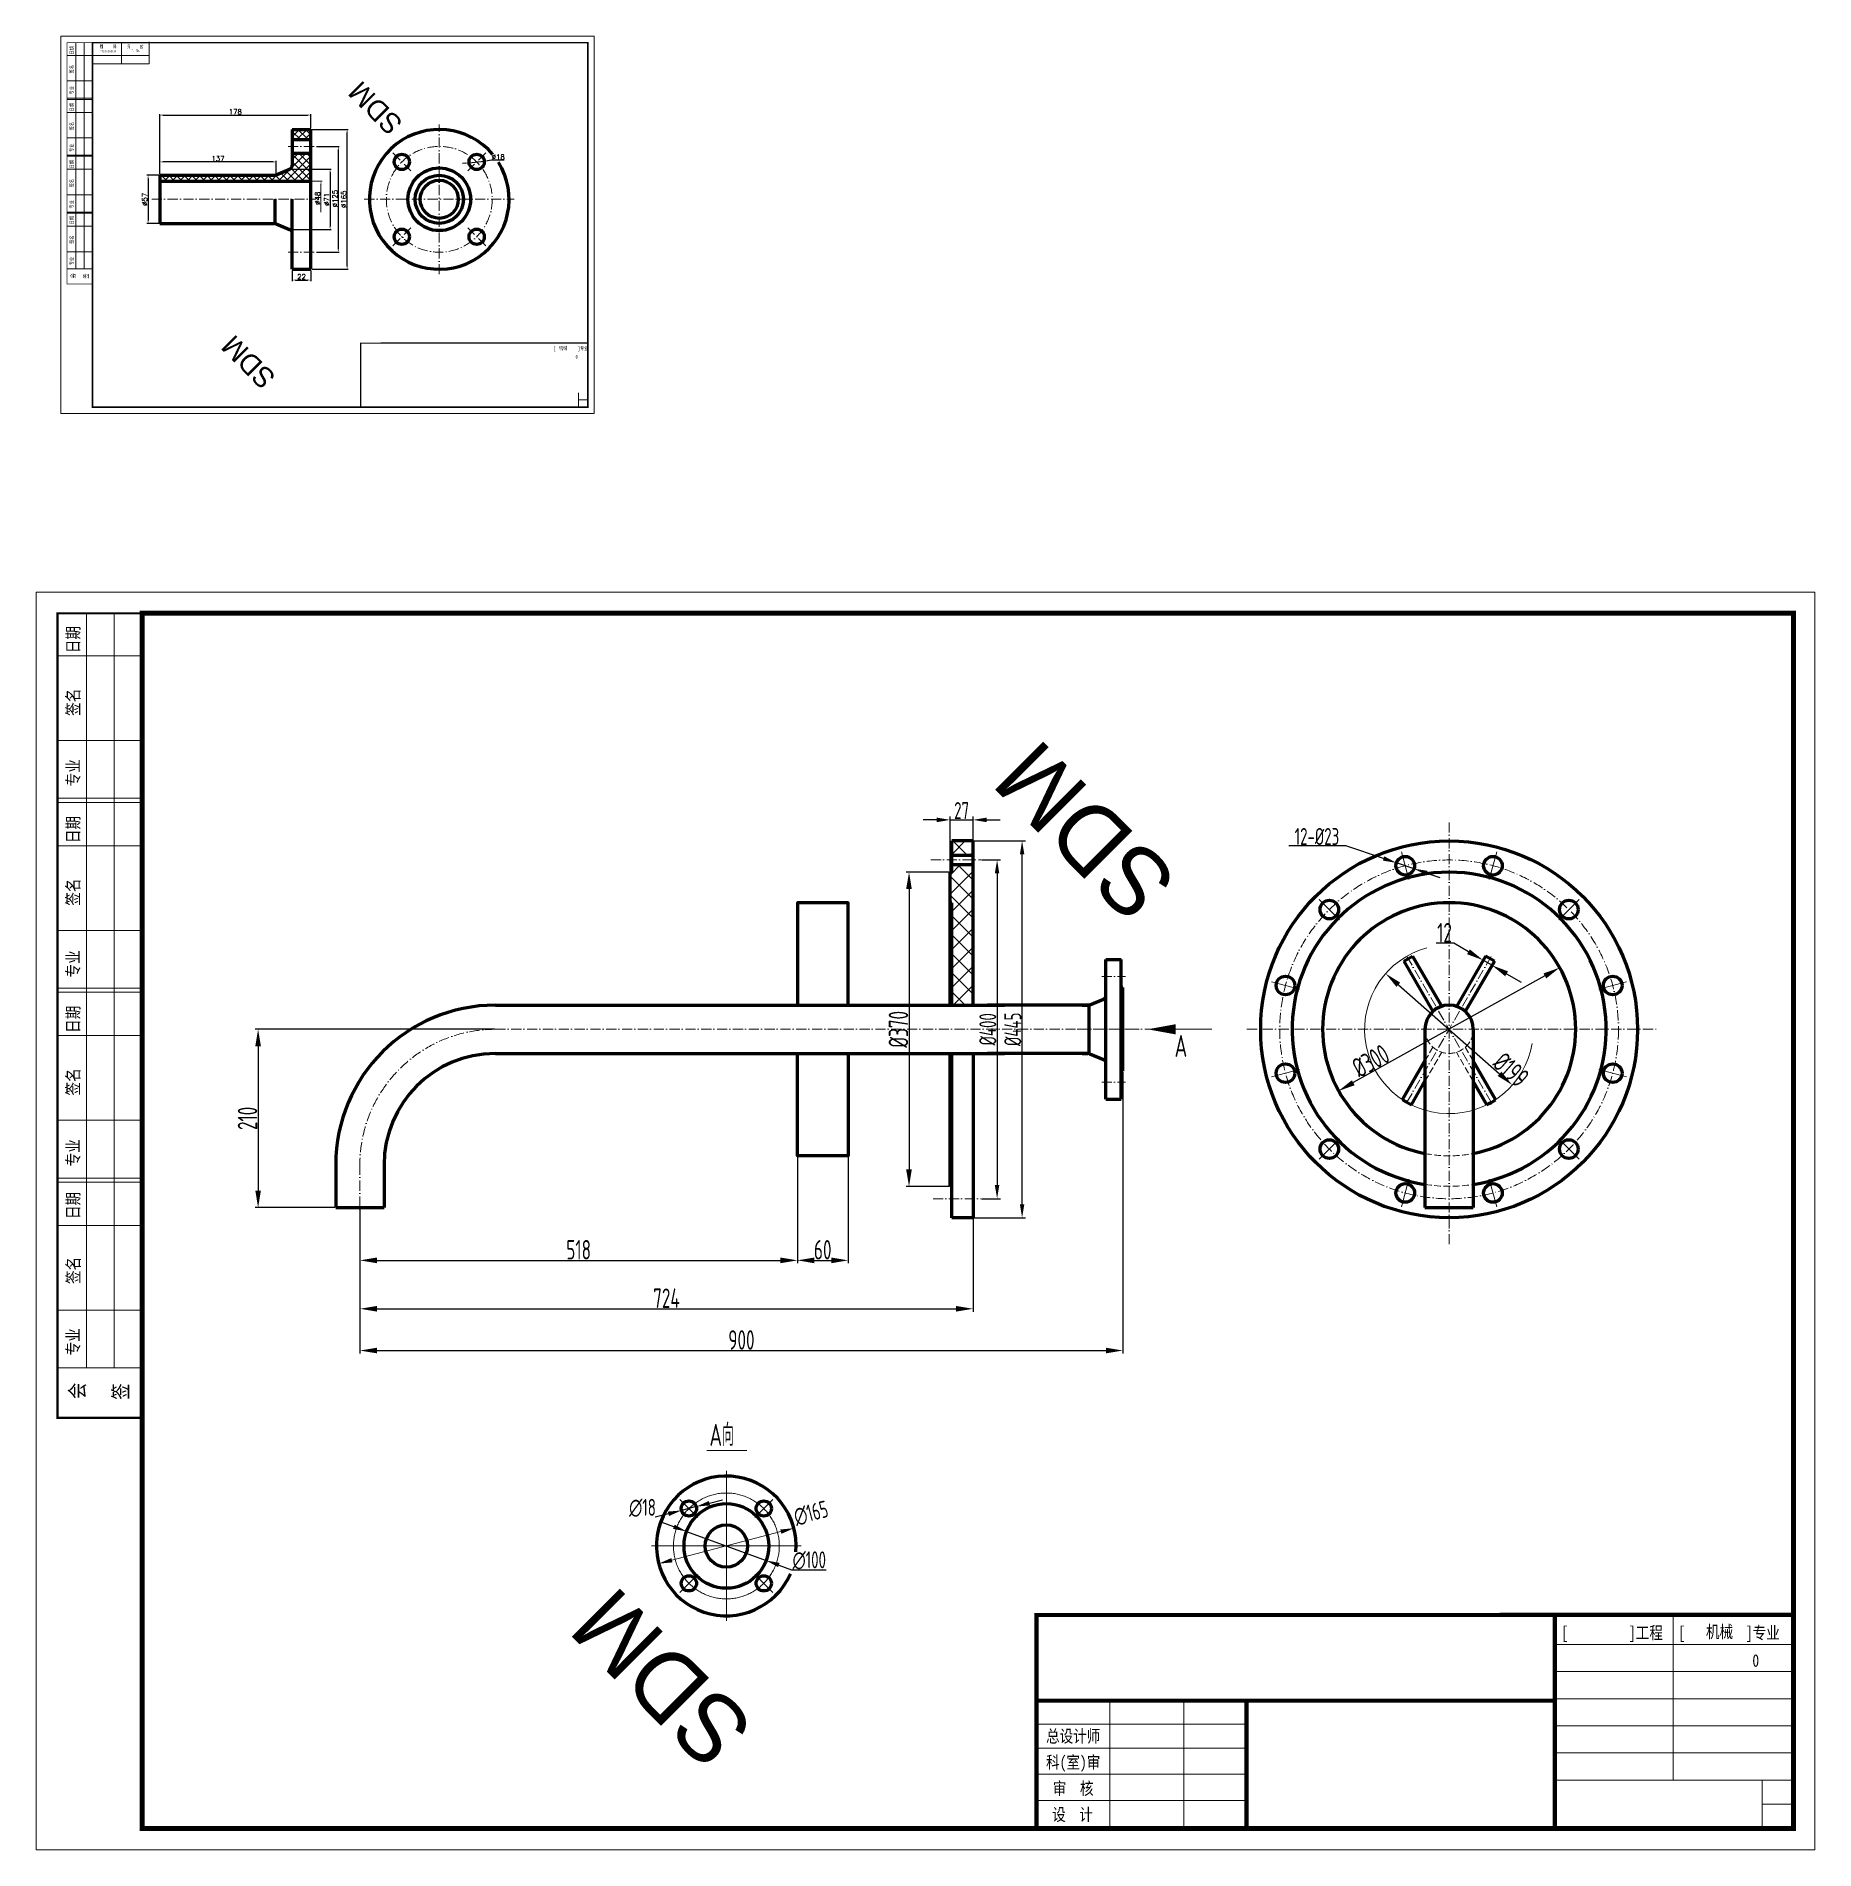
# Model space of a CAD drawing. Header units: millimetres. Extents: x -111403 to -40877, y -22 to 26358.
# Drawn here: x -52827 to -50727, y 17 to 2159 of the extents above; entities that cross this region are included whole.
import ezdxf

# ---------------------------------------------------------------- set-up
doc = ezdxf.new("R2010")
doc.units = ezdxf.units.MM
doc.header["$PDMODE"] = 34
doc.header["$PDSIZE"] = -6
for name, pattern in [('ACAD_ISO02W100', [11, 8, -3]), ('ACAD_ISO10W100', [18.7, 12, -3, 0.7, -3]), ('ACAD_ISO12W100', [22.4, 12, -3, 0.7, -3, 0.7, -3])]:
    doc.linetypes.add(name, pattern=pattern)
doc.layers.add('SDMDI', color=253, linetype='Continuous')
for name, color, linetype, lineweight in [('TK', 7, 'Continuous', 20), ('双点划线', 3, 'ACAD_ISO12W100', 18), ('标注', 7, 'Continuous', 18), ('粗实线', 2, 'Continuous', 70), ('细线', 4, 'Continuous', 13), ('虚线', 6, 'ACAD_ISO02W100', 18)]:
    doc.layers.add(name, color=color, linetype=linetype, lineweight=lineweight)
doc.styles.add('HGCAD', font='gbenor.shx', dxfattribs={"width": 0.75, "bigfont": 'gbcbig.shx'})
doc.styles.add('sdmdi', font='STCAIYUN.TTF', dxfattribs={"height": 16})
doc.styles.get("Standard").update_dxf_attribs({"font": 'txt.shx', "bigfont": 'hzfs.shx'})
doc.styles.add('宋体', font='SimSun.ttf', dxfattribs={"width": 0.7})
doc.dimstyles.new('HGCAD$0', dxfattribs={"dimtxt": 20, "dimasz": 16, "dimexe": 4, "dimexo": 1, "dimgap": 1, "dimtad": 1, "dimtoh": 1, "dimdec": 0, "dimdsep": 46, "dimtxsty": 'HGCAD', "dimcen": 0, "dimadec": 1, "dimazin": 0, "dimtfac": 1, "dimtdec": 0, "dimtmove": 0, "dimatfit": 1, "dimfxl": 0, "dimarcsym": 0})
doc.dimstyles.new('HGCAD$3', dxfattribs={"dimtxt": 20, "dimasz": 16, "dimexe": 4, "dimexo": 1, "dimgap": 1, "dimtad": 1, "dimtoh": 1, "dimdec": 0, "dimdsep": 46, "dimtxsty": 'HGCAD', "dimcen": 0, "dimadec": 1, "dimazin": 0, "dimtfac": 1, "dimtdec": 0, "dimtmove": 0, "dimatfit": 1, "dimfxl": 0, "dimarcsym": 0})
doc.dimstyles.new('ISO-25', dxfattribs={"dimtxt": 6, "dimasz": 4, "dimexe": 1.25, "dimexo": 1.625, "dimgap": 1, "dimtad": 1, "dimtoh": 1, "dimdec": 0, "dimdsep": 46, "dimtxsty": 'Standard', "dimcen": 2.5, "dimadec": 0, "dimazin": 0, "dimtfac": 1, "dimtdec": 0, "dimtmove": 0, "dimatfit": 3, "dimfxl": 0, "dimarcsym": 0})

msp = doc.modelspace()

# ---------------------------------------------------------------- texts
at = {"layer": 'SDMDI', "style": 'sdmdi'}
for height, p in [(24, (-52393.0734, 2056.99)), (24, (-52543.0734, 1756.99)), (80, (-51476.2905, 1163.5952)), (80, (-51976.2905, 163.5952))]:
    msp.add_text('SDM', height=height, rotation=135, dxfattribs=at).set_placement(p)
at = {"layer": 'TK', "color": 4, "style": '宋体', "width": 0.8}
for s, height, p in [('日期', 4.40538, (-52783.089, 2136.945)), ('签名', 4.40538, (-52783.089, 2114.7505)), ('专业', 4.40538, (-52783.089, 2089.7985)), ('日期', 4.40538, (-52783.1072, 2069.6946)), ('签名', 4.40538, (-52783.1072, 2047.5001)), ('专业', 4.40538, (-52783.1072, 2022.0534)), ('日期', 4.40538, (-52783.1072, 2002.4441)), ('签名', 4.40538, (-52783.1072, 1980.2496)), ('专业', 4.40538, (-52783.1072, 1955.1868)), ('日期', 4.40538, (-52783.1072, 1936.5061)), ('签名', 4.40538, (-52783.0113, 1913.4948)), ('专业', 4.40538, (-52783.1072, 1888.2027)), ('会', 5.2865, (-52781.1806, 1872.7635)), ('签', 5.2865, (-52765.8046, 1872.4935)), ('日期', 14.68461, (-52776.3425, 1430.112)), ('签名', 14.68461, (-52776.3425, 1356.1303)), ('专业', 14.68461, (-52776.3425, 1272.957)), ('日期', 14.68461, (-52776.4031, 1205.9438)), ('签名', 14.68461, (-52776.4031, 1131.9621)), ('专业', 14.68461, (-52776.4031, 1047.14)), ('日期', 14.68461, (-52776.4031, 981.7756)), ('签名', 14.68461, (-52776.4031, 907.7939)), ('专业', 14.68461, (-52776.4031, 824.2512)), ('日期', 14.68461, (-52776.4031, 761.9821)), ('签名', 14.68461, (-52776.0835, 685.2778)), ('专业', 14.68461, (-52776.4031, 600.9709)), ('会', 17.6215, (-52769.9812, 549.5069)), ('签', 17.6215, (-52718.7278, 548.6069))]:
    msp.add_text(s, height=height, rotation=90, dxfattribs=at).set_placement(p)
at = {"layer": 'TK', "style": '宋体', "width": 0.7}
for s, height, p in [('翻     译', 4.05, (-52752.0154, 2144.4571)), ('Translation', 3, (-52751.553, 2139.4236)), ('译     校', 4.05, (-52720.1425, 2144.0684)), ('T. Ch.', 3, (-52714.5938, 2140.1729))]:
    msp.add_text(s, height=height, dxfattribs=at).set_placement(p)
at = {"layer": 'TK', "color": 4, "style": '宋体', "width": 0.8}
for s, height, p in [('[         ]专业', 4.405384, (-52216.6935, 1787.7367)), ('机械', 4.40538, (-52209.9798, 1788.0314)), ('0', 4.4054, (-52190.4168, 1777.9075)), ('[         ]工程', 14.684612, (-51026.4162, 266.0841)), ('[         ]专业', 14.684612, (-50888.3573, 266.0841)), ('机械', 14.68461, (-50855.6333, 267.3505)), ('0', 14.6846, (-50800.7683, 233.3201)), ('总设计师', 14.68461, (-51634.8005, 144.0331)), ('科(室)审', 14.68461, (-51634.8005, 113.1606)), ('审  核', 14.68461, (-51626.8114, 82.2478)), ('设  计', 14.68461, (-51627.5688, 51.4197))]:
    msp.add_text(s, height=height, dxfattribs=at).set_placement(p)
at = {"layer": '标注', "style": 'HGCAD', "width": 0.75}
for s, p in [('A', (-51482.9979, 953.4565)), ('A向', (-52032.2581, 494.1585))]:
    msp.add_text(s, height=25.92, dxfattribs=at).set_placement(p)
at = {"layer": '标注', "ltscale": 50, "insert": (-52494.9752, 1967.3052), "char_height": 6, "attachment_point": 5, "rotation": 90}
msp.add_mtext('%%C48', dxfattribs=at)
at = {"layer": '标注', "ltscale": 50, "insert": (-51912.3565, 414.6145), "char_height": 20, "attachment_point": 5, "rotation": 14.6923057, "style": 'HGCAD'}
msp.add_mtext('∅165', dxfattribs=at)

# ---------------------------------------------------------------- blocks, each defined once
blk = doc.blocks.new('*D7')
at = {"layer": 'Defpoints', "color": 0}
for p in [(-51028.3, 1058.8), (-51289.5, 913.2)]:
    blk.add_point(p, dxfattribs=at)
at = {"layer": '标注', "color": 0, "lineweight": -2}
blk.add_line((-51045.8, 1049.1), (-51272, 923), dxfattribs=at)
at = {"layer": '标注', "color": 0}
for points in [[(-51047.4, 1052), (-51044.2, 1046.1), (-51028.3, 1058.8)], [(-51273.6, 925.9), (-51270.4, 920), (-51289.5, 913.2)]]:
    blk.add_solid(points, dxfattribs=at)
at = {"layer": '标注', "color": 0, "insert": (-51251.4, 948.7), "char_height": 35, "attachment_point": 5, "rotation": 29.1379, "style": 'HGCAD'}
blk.add_mtext('{\\H0.6571x;%%C300}', dxfattribs=at)
blk = doc.blocks.new('*D8')
at = {"layer": 'Defpoints', "color": 0}
for p in [(-51233.8, 1051.8), (-51084.3, 920.2)]:
    blk.add_point(p, dxfattribs=at)
at = {"layer": '标注', "color": 0, "lineweight": -2}
blk.add_line((-51218.8, 1038.6), (-51099.3, 933.4), dxfattribs=at)
at = {"layer": '标注', "color": 0}
for points in [[(-51216.6, 1041.1), (-51221, 1036.1), (-51233.8, 1051.8)], [(-51097.1, 935.9), (-51101.5, 930.9), (-51084.3, 920.2)]]:
    blk.add_solid(points, dxfattribs=at)
at = {"layer": '标注', "color": 0, "insert": (-51085.7, 938.1), "char_height": 35, "attachment_point": 5, "rotation": 318.652, "style": 'HGCAD'}
blk.add_mtext('{\\H0.6571x;%%C199}', dxfattribs=at)
blk = doc.blocks.new('*D9')
at = {"layer": 'Defpoints', "color": 0}
for p in [(-51118.7, 1067.6), (-51118.7, 1067.6), (-51108.3, 1061.6)]:
    blk.add_point(p, dxfattribs=at)
at = {"layer": '标注', "color": 0, "lineweight": -2}
for p, q in [((-51153.3, 1087.6), (-51174.2, 1087.6)), ((-51136, 1077.6), (-51153.3, 1087.6)), ((-51108.3, 1061.6), (-51118.7, 1067.6)), ((-51118.2, 1068.4), (-51117, 1070.6)), ((-51107.8, 1062.4), (-51106.6, 1064.6)), ((-51091, 1051.6), (-51073.7, 1041.6))]:
    blk.add_line(p, q, dxfattribs=at)
at = {"layer": '标注', "color": 0}
for points in [[(-51134.4, 1080.4), (-51137.7, 1074.7), (-51118.7, 1067.6)], [(-51089.3, 1054.4), (-51092.7, 1048.7), (-51108.3, 1061.6)]]:
    blk.add_solid(points, dxfattribs=at)
at = {"layer": '标注', "color": 0, "insert": (-51164.3, 1100.1), "char_height": 35, "attachment_point": 5, "style": 'HGCAD'}
blk.add_mtext('{\\H0.6571x;12}', dxfattribs=at)
blk = doc.blocks.new('*D10')
at = {"layer": 'Defpoints', "color": 0}
for p in [(-51928.4, 836.5), (-51868.4, 836.5), (-51868.4, 713.2)]:
    blk.add_point(p, dxfattribs=at)
at = {"layer": '标注', "color": 0, "lineweight": -2}
for p, q in [((-51928.4, 835.5), (-51928.4, 709.7)), ((-51868.4, 835.5), (-51868.4, 709.7)), ((-51908.4, 713.2), (-51888.4, 713.2))]:
    blk.add_line(p, q, dxfattribs=at)
at = {"layer": '标注', "color": 0}
for points in [[(-51908.4, 716.5), (-51908.4, 709.8), (-51928.4, 713.2)], [(-51888.4, 716.5), (-51888.4, 709.8), (-51868.4, 713.2)]]:
    blk.add_solid(points, dxfattribs=at)
at = {"layer": '标注', "color": 0, "insert": (-51898.5, 725.7), "char_height": 35, "attachment_point": 5, "style": 'HGCAD'}
blk.add_mtext('{\\H0.6571x;60}', dxfattribs=at)
blk = doc.blocks.new('*D11')
at = {"layer": 'Defpoints', "color": 0}
for p in [(-51928.4, 836.5), (-52445, 764.6), (-51928.4, 713.2)]:
    blk.add_point(p, dxfattribs=at)
at = {"layer": '标注', "color": 0, "lineweight": -2}
for p, q in [((-51928.4, 835.5), (-51928.4, 709.7)), ((-52445, 763.6), (-52445, 709.7)), ((-52425, 713.2), (-51948.4, 713.2))]:
    blk.add_line(p, q, dxfattribs=at)
at = {"layer": '标注', "color": 0}
for points in [[(-52425, 716.5), (-52425, 709.8), (-52445, 713.2)], [(-51948.4, 716.5), (-51948.4, 709.8), (-51928.4, 713.2)]]:
    blk.add_solid(points, dxfattribs=at)
at = {"layer": '标注', "color": 0, "insert": (-52186.7, 725.7), "char_height": 35, "attachment_point": 5, "style": 'HGCAD'}
blk.add_mtext('{\\H0.6571x;518}', dxfattribs=at)
blk = doc.blocks.new('*D12')
at = {"layer": 'Defpoints', "color": 0}
for p in [(-52445, 763.6), (-51721, 763.5), (-51721, 656)]:
    blk.add_point(p, dxfattribs=at)
at = {"layer": '标注', "color": 0, "lineweight": -2}
for p, q in [((-52445, 762.6), (-52445, 652.5)), ((-51721, 762.5), (-51721, 652.5)), ((-52425, 656), (-51741, 656))]:
    blk.add_line(p, q, dxfattribs=at)
at = {"layer": '标注', "color": 0}
for points in [[(-52425, 659.3), (-52425, 652.7), (-52445, 656)], [(-51741, 659.3), (-51741, 652.7), (-51721, 656)]]:
    blk.add_solid(points, dxfattribs=at)
at = {"layer": '标注', "color": 0, "insert": (-52083, 668.5), "char_height": 35, "attachment_point": 5, "style": 'HGCAD'}
blk.add_mtext('{\\H0.6571x;724}', dxfattribs=at)
blk = doc.blocks.new('*D13')
at = {"layer": 'Defpoints', "color": 0}
for p in [(-51544, 936.5), (-52445, 775.5), (-51544, 606.7)]:
    blk.add_point(p, dxfattribs=at)
at = {"layer": '标注', "color": 0, "lineweight": -2}
for p, q in [((-51544, 935.5), (-51544, 603.2)), ((-52445, 774.5), (-52445, 603.2)), ((-52425, 606.7), (-51564, 606.7))]:
    blk.add_line(p, q, dxfattribs=at)
at = {"layer": '标注', "color": 0}
for points in [[(-52425, 610), (-52425, 603.4), (-52445, 606.7)], [(-51564, 610), (-51564, 603.4), (-51544, 606.7)]]:
    blk.add_solid(points, dxfattribs=at)
at = {"layer": '标注', "color": 0, "insert": (-51994.5, 619.2), "char_height": 35, "attachment_point": 5, "style": 'HGCAD'}
blk.add_mtext('{\\H0.6571x;900}', dxfattribs=at)
blk = doc.blocks.new('*D14')
at = {"layer": 'Defpoints', "color": 0}
for p in [(-52285, 986), (-52565.2, 775.5), (-52473.5, 775.5)]:
    blk.add_point(p, dxfattribs=at)
at = {"layer": '标注', "color": 0, "lineweight": -2}
for p, q in [((-52286, 986), (-52568.7, 986)), ((-52565.2, 966), (-52565.2, 795.5)), ((-52474.5, 775.5), (-52568.7, 775.5))]:
    blk.add_line(p, q, dxfattribs=at)
at = {"layer": '标注', "color": 0}
for points in [[(-52568.5, 966), (-52561.9, 966), (-52565.2, 986)], [(-52568.5, 795.5), (-52561.9, 795.5), (-52565.2, 775.5)]]:
    blk.add_solid(points, dxfattribs=at)
at = {"layer": '标注', "color": 0, "insert": (-52577.7, 880.8), "char_height": 35, "attachment_point": 5, "rotation": 90, "style": 'HGCAD'}
blk.add_mtext('{\\H0.6571x;210}', dxfattribs=at)
blk = doc.blocks.new('*D88')
at = {"layer": 'Defpoints', "color": 0}
for p in [(-51748, 1171.5), (-51796.6, 800.5), (-51748, 800.5)]:
    blk.add_point(p, dxfattribs=at)
at = {"layer": '标注', "color": 0, "lineweight": -2}
for p, q in [((-51749, 1171.5), (-51800.1, 1171.5)), ((-51796.6, 1151.5), (-51796.6, 820.5)), ((-51749, 800.5), (-51800.1, 800.5))]:
    blk.add_line(p, q, dxfattribs=at)
at = {"layer": '标注', "color": 0}
for points in [[(-51800, 1151.5), (-51793.3, 1151.5), (-51796.6, 1171.5)], [(-51800, 820.5), (-51793.3, 820.5), (-51796.6, 800.5)]]:
    blk.add_solid(points, dxfattribs=at)
at = {"layer": '标注', "color": 0, "insert": (-51809.1, 986), "char_height": 35, "attachment_point": 5, "rotation": 90, "style": 'HGCAD'}
blk.add_mtext('{\\H0.6571x;%%C370}', dxfattribs=at)
blk = doc.blocks.new('*D107')
at = {"layer": 'Defpoints', "color": 0, "ltscale": 50}
for p in [(-51721, 1208.5), (-51663.1, 1208.5), (-51721, 763.5)]:
    blk.add_point(p, dxfattribs=at)
at = {"layer": '标注', "color": 0, "lineweight": -2, "ltscale": 50}
for p, q in [((-51720, 1208.5), (-51659.1, 1208.5)), ((-51663.1, 779.5), (-51663.1, 1192.5)), ((-51720, 763.5), (-51659.1, 763.5))]:
    blk.add_line(p, q, dxfattribs=at)
at = {"layer": '标注', "color": 0, "ltscale": 50}
for points in [[(-51665.7, 1192.5), (-51660.4, 1192.5), (-51663.1, 1208.5)], [(-51665.7, 779.5), (-51660.4, 779.5), (-51663.1, 763.5)]]:
    blk.add_solid(points, dxfattribs=at)
at = {"layer": '标注', "color": 0, "ltscale": 50, "insert": (-51674.1, 986), "char_height": 20, "attachment_point": 5, "rotation": 90, "style": 'HGCAD'}
blk.add_mtext('%%C445', dxfattribs=at)
blk = doc.blocks.new('*D108')
at = {"layer": 'Defpoints', "color": 0, "ltscale": 50}
for p in [(-51712, 1186), (-51712, 786), (-51692.6, 786)]:
    blk.add_point(p, dxfattribs=at)
at = {"layer": '标注', "color": 0, "lineweight": -2, "ltscale": 50}
for p, q in [((-51711, 1186), (-51688.6, 1186)), ((-51692.6, 1170), (-51692.6, 802)), ((-51711, 786), (-51688.6, 786))]:
    blk.add_line(p, q, dxfattribs=at)
at = {"layer": '标注', "color": 0, "ltscale": 50}
for points in [[(-51695.3, 1170), (-51690, 1170), (-51692.6, 1186)], [(-51695.3, 802), (-51690, 802), (-51692.6, 786)]]:
    blk.add_solid(points, dxfattribs=at)
at = {"layer": '标注', "color": 0, "ltscale": 50, "insert": (-51703.6, 986), "char_height": 20, "attachment_point": 5, "rotation": 90, "style": 'HGCAD'}
blk.add_mtext('%%C400', dxfattribs=at)
blk = doc.blocks.new('*D109')
at = {"layer": 'Defpoints', "color": 0, "ltscale": 50}
for p in [(-51721, 1233.3), (-51748, 1171.5), (-51721, 1171.5)]:
    blk.add_point(p, dxfattribs=at)
at = {"layer": '标注', "color": 0, "lineweight": -2, "ltscale": 50}
for p, q in [((-51764, 1233.3), (-51780, 1233.3)), ((-51748, 1172.5), (-51748, 1237.3)), ((-51748, 1233.3), (-51721, 1233.3)), ((-51721, 1172.5), (-51721, 1237.3)), ((-51705, 1233.3), (-51689, 1233.3))]:
    blk.add_line(p, q, dxfattribs=at)
at = {"layer": '标注', "color": 0, "ltscale": 50}
for points in [[(-51764, 1236), (-51764, 1230.6), (-51748, 1233.3)], [(-51705, 1236), (-51705, 1230.6), (-51721, 1233.3)]]:
    blk.add_solid(points, dxfattribs=at)
at = {"layer": '标注', "color": 0, "ltscale": 50, "insert": (-51734.5, 1244.3), "char_height": 20, "attachment_point": 5, "style": 'HGCAD'}
blk.add_mtext('27', dxfattribs=at)
blk = doc.blocks.new('*D110')
at = {"layer": 'Defpoints', "color": 0, "ltscale": 50}
for p in [(-51221.1, 1182.6), (-51200.2, 1175.6)]:
    blk.add_point(p, dxfattribs=at)
at = {"layer": '标注', "color": 0, "lineweight": -2, "ltscale": 50}
for p, q in [((-51280.8, 1202.7), (-51348.1, 1202.7)), ((-51236.2, 1187.7), (-51280.8, 1202.7)), ((-51200.2, 1175.6), (-51221.1, 1182.6)), ((-51185.1, 1170.5), (-51169.9, 1165.4))]:
    blk.add_line(p, q, dxfattribs=at)
at = {"layer": '标注', "color": 0, "ltscale": 50}
for points in [[(-51235.4, 1190.3), (-51237.1, 1185.2), (-51221.1, 1182.6)], [(-51184.2, 1173.1), (-51185.9, 1168), (-51200.2, 1175.6)]]:
    blk.add_solid(points, dxfattribs=at)
at = {"layer": '标注', "color": 0, "ltscale": 50, "insert": (-51314.9, 1213.7), "char_height": 20, "attachment_point": 5, "style": 'HGCAD'}
blk.add_mtext('12-%%C23', dxfattribs=at)
blk = doc.blocks.new('*D111')
at = {"layer": 'Defpoints', "color": 0, "ltscale": 50}
for p in [(-52065.2, 417.9), (-52047.8, 422.4)]:
    blk.add_point(p, dxfattribs=at)
at = {"layer": '标注', "color": 0, "lineweight": -2, "ltscale": 50}
for p, q in [((-52032.3, 426.4), (-52016.8, 430.5)), ((-52080.7, 413.9), (-52096.2, 409.9)), ((-52047.8, 422.4), (-52065.2, 417.9))]:
    blk.add_line(p, q, dxfattribs=at)
at = {"layer": '标注', "color": 0, "ltscale": 50}
for points in [[(-52033, 429), (-52031.6, 423.9), (-52047.8, 422.4)], [(-52081.4, 416.5), (-52080, 411.3), (-52065.2, 417.9)]]:
    blk.add_solid(points, dxfattribs=at)
at = {"layer": '标注', "color": 0, "ltscale": 50, "insert": (-52111.3, 420.9), "char_height": 20, "attachment_point": 5, "style": 'HGCAD'}
blk.add_mtext('∅18', dxfattribs=at)
blk = doc.blocks.new('*D112')
at = {"layer": 'Defpoints', "color": 0, "ltscale": 50}
for p in [(-52059.3, 393.1), (-51965.3, 358.8)]:
    blk.add_point(p, dxfattribs=at)
at = {"layer": '标注', "color": 0, "lineweight": -2, "ltscale": 50}
for p, q in [((-52074.3, 398.6), (-52089.3, 404.1)), ((-52059.3, 393.1), (-51965.3, 358.8)), ((-51950.3, 353.4), (-51935.3, 347.9)), ((-51935.3, 347.9), (-51894.5, 347.9))]:
    blk.add_line(p, q, dxfattribs=at)
at = {"layer": '标注', "color": 0, "ltscale": 50}
for points in [[(-52073.4, 401.1), (-52075.2, 396.1), (-52059.3, 393.1)], [(-51949.4, 355.9), (-51951.2, 350.9), (-51965.3, 358.8)]]:
    blk.add_solid(points, dxfattribs=at)
at = {"layer": '标注', "color": 0, "ltscale": 50, "insert": (-51914.4, 358.9), "char_height": 20, "attachment_point": 5, "style": 'HGCAD'}
blk.add_mtext('∅100', dxfattribs=at)
blk = doc.blocks.new('*D133')
at = {"layer": 'Defpoints', "color": 0, "ltscale": 50}
for p in [(-52502.9, 2065.5), (-52502.9, 2048.5), (-52681.3, 1994.5)]:
    blk.add_point(p, dxfattribs=at)
at = {"layer": '标注', "color": 0, "lineweight": -2, "ltscale": 50}
for p, q in [((-52681.3, 1996.2), (-52681.3, 2066.8)), ((-52677.3, 2065.5), (-52506.9, 2065.5)), ((-52502.9, 2050.2), (-52502.9, 2066.8))]:
    blk.add_line(p, q, dxfattribs=at)
at = {"layer": '标注', "color": 0, "ltscale": 50}
for points in [[(-52677.3, 2066.2), (-52677.3, 2064.9), (-52681.3, 2065.5)], [(-52506.9, 2066.2), (-52506.9, 2064.9), (-52502.9, 2065.5)]]:
    blk.add_solid(points, dxfattribs=at)
at = {"layer": '标注', "color": 0, "ltscale": 50, "insert": (-52592.1, 2069.5), "char_height": 6, "attachment_point": 5}
blk.add_mtext('178', dxfattribs=at)
blk = doc.blocks.new('*D134')
at = {"layer": 'Defpoints', "color": 0, "ltscale": 50}
for p in [(-52504.5, 2048.5), (-52460.1, 2048.5), (-52502.9, 1883.5)]:
    blk.add_point(p, dxfattribs=at)
at = {"layer": '标注', "color": 0, "lineweight": -2, "ltscale": 50}
for p, q in [((-52502.9, 2048.5), (-52458.8, 2048.5)), ((-52460.1, 1887.5), (-52460.1, 2044.5)), ((-52501.3, 1883.5), (-52458.8, 1883.5))]:
    blk.add_line(p, q, dxfattribs=at)
at = {"layer": '标注', "color": 0, "ltscale": 50}
for points in [[(-52460.8, 2044.5), (-52459.4, 2044.5), (-52460.1, 2048.5)], [(-52460.8, 1887.5), (-52459.4, 1887.5), (-52460.1, 1883.5)]]:
    blk.add_solid(points, dxfattribs=at)
at = {"layer": '标注', "color": 0, "ltscale": 50, "insert": (-52464.1, 1966), "char_height": 6, "attachment_point": 5, "rotation": 90}
blk.add_mtext('%%C165', dxfattribs=at)
blk = doc.blocks.new('*D135')
at = {"layer": 'Defpoints', "color": 0, "ltscale": 50}
for p in [(-52497.8, 2028.5), (-52497.8, 1903.5), (-52470.5, 1903.5)]:
    blk.add_point(p, dxfattribs=at)
at = {"layer": '标注', "color": 0, "lineweight": -2, "ltscale": 50}
for p, q in [((-52496.2, 2028.5), (-52469.3, 2028.5)), ((-52470.5, 2024.5), (-52470.5, 1907.5)), ((-52496.2, 1903.5), (-52469.3, 1903.5))]:
    blk.add_line(p, q, dxfattribs=at)
at = {"layer": '标注', "color": 0, "ltscale": 50}
for points in [[(-52471.2, 2024.5), (-52469.9, 2024.5), (-52470.5, 2028.5)], [(-52471.2, 1907.5), (-52469.9, 1907.5), (-52470.5, 1903.5)]]:
    blk.add_solid(points, dxfattribs=at)
at = {"layer": '标注', "color": 0, "ltscale": 50, "insert": (-52474.5, 1966.9), "char_height": 6, "attachment_point": 5, "rotation": 90}
blk.add_mtext('%%C125', dxfattribs=at)
blk = doc.blocks.new('*D136')
at = {"layer": 'Defpoints', "color": 0, "ltscale": 50}
for p in [(-52676.7, 1994.5), (-52695.1, 1937.5), (-52676.7, 1937.5)]:
    blk.add_point(p, dxfattribs=at)
at = {"layer": '标注', "color": 0, "lineweight": -2, "ltscale": 50}
for p, q in [((-52678.3, 1994.5), (-52696.4, 1994.5)), ((-52695.1, 1990.5), (-52695.1, 1941.5)), ((-52678.3, 1937.5), (-52696.4, 1937.5))]:
    blk.add_line(p, q, dxfattribs=at)
at = {"layer": '标注', "color": 0, "ltscale": 50}
for points in [[(-52695.8, 1990.5), (-52694.5, 1990.5), (-52695.1, 1994.5)], [(-52695.8, 1941.5), (-52694.5, 1941.5), (-52695.1, 1937.5)]]:
    blk.add_solid(points, dxfattribs=at)
at = {"layer": '标注', "color": 0, "ltscale": 50, "insert": (-52699.1, 1966), "char_height": 6, "attachment_point": 5, "rotation": 90}
blk.add_mtext('%%C57', dxfattribs=at)
blk = doc.blocks.new('*D137')
at = {"layer": 'Defpoints', "color": 0, "ltscale": 50}
for p in [(-52681.3, 2010.2), (-52681.3, 1994.9), (-52544, 1994.9)]:
    blk.add_point(p, dxfattribs=at)
at = {"layer": '标注', "color": 0, "lineweight": -2, "ltscale": 50}
for p, q in [((-52681.3, 1996.6), (-52681.3, 2011.5)), ((-52548, 2010.2), (-52677.3, 2010.2)), ((-52544, 1996.6), (-52544, 2011.5))]:
    blk.add_line(p, q, dxfattribs=at)
at = {"layer": '标注', "color": 0, "ltscale": 50}
for points in [[(-52677.3, 2010.9), (-52677.3, 2009.6), (-52681.3, 2010.2)], [(-52548, 2010.9), (-52548, 2009.6), (-52544, 2010.2)]]:
    blk.add_solid(points, dxfattribs=at)
at = {"layer": '标注', "color": 0, "ltscale": 50, "insert": (-52612.6, 2014.2), "char_height": 6, "attachment_point": 5}
blk.add_mtext('137', dxfattribs=at)
blk = doc.blocks.new('*D138')
at = {"layer": 'Defpoints', "color": 0, "ltscale": 50}
for p in [(-52526.9, 2001.7), (-52526.9, 1930.3), (-52480.2, 1930.3)]:
    blk.add_point(p, dxfattribs=at)
at = {"layer": '标注', "color": 0, "lineweight": -2, "ltscale": 50}
for p, q in [((-52525.3, 2001.7), (-52479, 2001.7)), ((-52480.2, 1997.7), (-52480.2, 1934.3)), ((-52525.3, 1930.3), (-52479, 1930.3))]:
    blk.add_line(p, q, dxfattribs=at)
at = {"layer": '标注', "color": 0, "ltscale": 50}
for points in [[(-52480.9, 1997.7), (-52479.6, 1997.7), (-52480.2, 2001.7)], [(-52480.9, 1934.3), (-52479.6, 1934.3), (-52480.2, 1930.3)]]:
    blk.add_solid(points, dxfattribs=at)
at = {"layer": '标注', "color": 0, "ltscale": 50, "insert": (-52484.2, 1966), "char_height": 6, "attachment_point": 5, "rotation": 90}
blk.add_mtext('%%C71', dxfattribs=at)
blk = doc.blocks.new('*D139')
at = {"layer": 'Defpoints', "color": 0, "ltscale": 50}
for p in [(-52524.9, 1883.5), (-52502.9, 1883.5), (-52502.9, 1870.7)]:
    blk.add_point(p, dxfattribs=at)
at = {"layer": '标注', "color": 0, "lineweight": -2, "ltscale": 50}
for p, q in [((-52524.9, 1881.9), (-52524.9, 1869.5)), ((-52520.9, 1870.7), (-52506.9, 1870.7)), ((-52502.9, 1881.9), (-52502.9, 1869.5))]:
    blk.add_line(p, q, dxfattribs=at)
at = {"layer": '标注', "color": 0, "ltscale": 50}
for points in [[(-52520.9, 1871.4), (-52520.9, 1870.1), (-52524.9, 1870.7)], [(-52506.9, 1871.4), (-52506.9, 1870.1), (-52502.9, 1870.7)]]:
    blk.add_solid(points, dxfattribs=at)
at = {"layer": '标注', "color": 0, "ltscale": 50, "insert": (-52513.9, 1874.7), "char_height": 6, "attachment_point": 5}
blk.add_mtext('22', dxfattribs=at)
blk = doc.blocks.new('*D140')
at = {"layer": 'Defpoints', "color": 0, "ltscale": 50}
for p in [(-52316.1, 2009.3), (-52298.2, 2011.2)]:
    blk.add_point(p, dxfattribs=at)
at = {"layer": '标注', "color": 0, "lineweight": -2, "ltscale": 50}
for p, q in [((-52320, 2008.9), (-52324, 2008.5)), ((-52316.1, 2009.3), (-52298.2, 2011.2)), ((-52289.7, 2012.1), (-52294.2, 2011.6)), ((-52274.7, 2012.1), (-52289.7, 2012.1))]:
    blk.add_line(p, q, dxfattribs=at)
at = {"layer": '标注', "color": 0, "ltscale": 50}
for points in [[(-52320.1, 2009.5), (-52320, 2008.2), (-52316.1, 2009.3)], [(-52294.2, 2012.2), (-52294.1, 2010.9), (-52298.2, 2011.2)]]:
    blk.add_solid(points, dxfattribs=at)
at = {"layer": '标注', "color": 0, "ltscale": 50, "insert": (-52281.7, 2016.1), "char_height": 6, "attachment_point": 5}
blk.add_mtext('∅18', dxfattribs=at)

# ---------------------------------------------------------------- dimensions: what is measured, and where the dimension line sits
at = {"layer": '标注', "ltscale": 50}
for base, p1, p2, dimstyle, picture, middle in [((-52502.9022, 2065.5358), (-52681.2503, 1994.5414), (-52502.9022, 2048.5414), 'ISO-25', '*D133', (-52592.0762, 2069.5358)), ((-52681.2503, 2010.2261), (-52543.9649, 1994.9397), (-52681.2503, 1994.9397), 'ISO-25', '*D137', (-52612.6076, 2014.2261)), ((-52502.9022, 1870.7334), (-52524.9022, 1883.5414), (-52502.9022, 1883.5414), 'ISO-25', '*D139', (-52513.9022, 1874.7334)), ((-51721.0418, 1233.2993), (-51748.0418, 1171.4582), (-51721.0418, 1171.4582), 'HGCAD$0', '*D109', (-51734.5418, 1244.2993))]:
    dim = msp.add_linear_dim(base=base, p1=p1, p2=p2, dimstyle=dimstyle, dxfattribs=at)
    dim.commit()
    dim.dimension.update_dxf_attribs({"geometry": picture, "text_midpoint": middle})
for base, p1, p2, picture, middle in [((-52460.0842, 2048.5414), (-52502.9022, 1883.5414), (-52504.5114, 2048.5414), '*D134', (-52460.0842, 1966.0414)), ((-52470.5192, 1903.5414), (-52497.7758, 2028.5414), (-52497.7758, 1903.5414), '*D135', (-52470.5192, 1966.8607)), ((-52480.2218, 1930.3352), (-52526.9465, 2001.7475), (-52526.9465, 1930.3352), '*D138', (-52480.2218, 1966.0414))]:
    dim = msp.add_linear_dim(base=base, p1=p1, p2=p2, angle=90, text='%%C<>', dimstyle='ISO-25', dxfattribs=at)
    dim.commit()
    dim.dimension.update_dxf_attribs({"geometry": picture, "text_midpoint": middle, "dimtype": 160})
for p1, p2, dimstyle, picture, middle in [((-52316.0564, 2009.3003), (-52298.1538, 2011.1708), 'ISO-25', '*D140', (-52289.7261, 2012.0513)), ((-52047.7919, 422.4245), (-52065.2147, 417.9029), 'HGCAD$3', '*D111', (-52111.3233, 409.8644)), ((-52059.2847, 393.0953), (-51965.3335, 358.8437), 'HGCAD$3', '*D112', (-51914.3653, 347.8832))]:
    dim = msp.add_diameter_dim_2p(p1=p1, p2=p2, dimstyle=dimstyle, dxfattribs=at)
    dim.commit()
    dim.dimension.update_dxf_attribs({"geometry": picture, "text_midpoint": middle, "dimtype": 163})
for base, p1, p2, dimstyle, picture, middle in [((-52695.1451, 1937.5414), (-52676.6895, 1994.5414), (-52676.6895, 1937.5414), 'ISO-25', '*D136', (-52699.1451, 1966.0414)), ((-51663.0679, 1208.4582), (-51721.0418, 763.4582), (-51721.0418, 1208.4582), 'HGCAD$0', '*D107', (-51674.0679, 985.9582)), ((-51692.6371, 785.9582), (-51712.0088, 1185.9582), (-51712.0088, 785.9582), 'HGCAD$0', '*D108', (-51703.6371, 985.9582))]:
    dim = msp.add_linear_dim(base=base, p1=p1, p2=p2, angle=90, text='%%C<>', dimstyle=dimstyle, dxfattribs=at)
    dim.commit()
    dim.dimension.update_dxf_attribs({"geometry": picture, "text_midpoint": middle})
dim = msp.add_diameter_dim_2p(p1=(-51200.2187, 1175.6394), p2=(-51221.0727, 1182.6473), text='12-%%C23', dimstyle='HGCAD$3', dxfattribs=at)
dim.commit()
dim.dimension.update_dxf_attribs({"geometry": '*D110', "text_midpoint": (-51314.9301, 1202.7041), "dimtype": 163})
at = {"layer": '标注'}
for base, p1, p2, text, picture, middle in [((-51796.6366, 800.4582), (-51748.0418, 1171.4582), (-51748.0418, 800.4582), '{\\H0.6571x;%%C370}', '*D88', (-51809.1359, 985.9582)), ((-52565.2055, 775.5123), (-52285.0418, 986.0088), (-52473.5418, 775.5123), '{\\H0.6571x;<>}', '*D14', (-52577.7047, 880.7605))]:
    dim = msp.add_linear_dim(base=base, p1=p1, p2=p2, angle=90, text=text, dimstyle='HGCAD$0', override={"dimtxt": 35, "dimasz": 20, "dimexe": 3.5}, dxfattribs=at)
    dim.commit()
    dim.dimension.update_dxf_attribs({"geometry": picture, "text_midpoint": middle})
dim = msp.add_aligned_dim(p1=(-51108.3081, 1061.5546), p2=(-51118.7004, 1067.5546), distance=0, text='{\\H0.6571x;<>}', dimstyle='HGCAD$0', override={"dimtxt": 35, "dimasz": 20, "dimexe": 3.5}, dxfattribs=at)
dim.commit()
dim.dimension.update_dxf_attribs({"geometry": '*D9', "text_midpoint": (-51164.2927, 1100.0538)})
for p1, p2, text, picture, middle in [((-51028.3355, 1058.7995), (-51289.4868, 913.2181), '{\\H0.6571x;%%C300}', '*D7', (-51245.3461, 937.8248)), ((-51233.8137, 1051.8162), (-51084.2526, 920.2014), '{\\H0.6571x;%%C199}', '*D8', (-51093.9597, 928.7437))]:
    dim = msp.add_diameter_dim_2p(p1=p1, p2=p2, text=text, dimstyle='HGCAD$3', override={"dimtxt": 35, "dimasz": 20, "dimexe": 3.5}, dxfattribs=at)
    dim.commit()
    dim.dimension.update_dxf_attribs({"geometry": picture, "text_midpoint": middle, "dimtype": 163})
for base, p1, p2, text, picture, middle in [((-51544.0418, 606.7141), (-52445.0418, 775.5123), (-51544.0418, 936.5088), '{\\H0.6571x;900}', '*D13', (-51994.5418, 619.2133)), ((-51928.4046, 713.174), (-52445.0418, 764.6298), (-51928.4046, 836.5088), '{\\H0.6571x;518}', '*D11', (-52186.7232, 725.6733)), ((-51721.0418, 656.0047), (-52445.0418, 763.6298), (-51721.0418, 763.4582), '{\\H0.6571x;724}', '*D12', (-52083.0418, 668.5039))]:
    dim = msp.add_linear_dim(base=base, p1=p1, p2=p2, text=text, dimstyle='HGCAD$0', override={"dimtxt": 35, "dimasz": 20, "dimexe": 3.5}, dxfattribs=at)
    dim.commit()
    dim.dimension.update_dxf_attribs({"geometry": picture, "text_midpoint": middle})
dim = msp.add_linear_dim(base=(-51868.3779, 713.1546), p1=(-51928.4046, 836.5088), p2=(-51868.3779, 836.5088), text='{\\H0.6571x;<>}', dimstyle='HGCAD$0', override={"dimtxt": 35, "dimasz": 20, "dimexe": 3.5}, dxfattribs=at)
dim.commit()
dim.dimension.update_dxf_attribs({"geometry": '*D10', "text_midpoint": (-51898.5081, 713.1546), "dimtype": 160})

# ---------------------------------------------------------------- hatches: boundary and pattern name
at = {"layer": '细线', "ltscale": 50}
h = msp.add_hatch(dxfattribs=at)
h.set_pattern_fill('ANSI37', color=256, scale=2, style=0)
h.set_pattern_definition([(45, (-112.9793, -31.353), (-4.49012806, 4.49012806), []), (135, (-112.9793, -31.353), (-4.49012806, -4.49012806), [])])
h.paths.add_polyline_path([(-52502.9022, 2036.5414), (-52502.9022, 2048.5414), (-52524.9022, 2048.5414), (-52524.9022, 2036.5414)])
h.paths.add_polyline_path([(-52502.9022, 2020.5414), (-52524.9022, 2020.5414), (-52524.9022, 2006.3492, -0.300844538), (-52527.9465, 2001.7475), (-52543.9649, 1994.9397, -0.100807064), (-52545.9206, 1994.5414), (-52681.2503, 1994.5414), (-52681.2503, 1987.5414), (-52502.9022, 1987.5414)])
h = msp.add_hatch(dxfattribs=at)
h.set_pattern_fill('ANSI37', color=256, scale=5, style=0)
h.paths.add_polyline_path([(-51721.0418, 1180.4582), (-51746.0418, 1180.4582), (-51746.0418, 1171.4582), (-51748.0418, 1171.4582), (-51748.0418, 1135.5029), (-51746.0418, 1135.5029), (-51746.0418, 1014.5088), (-51721.0418, 1014.5088)])
h.paths.add_polyline_path([(-51746.0418, 1208.4582), (-51746.0418, 1191.4582), (-51721.0418, 1191.4582), (-51721.0418, 1208.4582)])

# ---------------------------------------------------------------- linework, layer by layer
at = {"layer": 'TK', "color": 1}
for p, q in [((-52693.8544, 2126.1565), (-52693.8544, 2151.8374)), ((-52760.795, 2126.1565), (-52693.818, 2126.1565))]:
    msp.add_line(p, q, dxfattribs=at)
at = {"layer": 'TK', "color": 4}
for p, q in [((-52186.9881, 1720.586), (-52186.9881, 1737.7427)), ((-52175.8313, 1729.2322), (-52186.9881, 1729.2322)), ((-50894.4653, 99.4375), (-50894.4653, 294.5174)), ((-50752.1501, 259.7222), (-51034.0063, 259.7222)), ((-50752.1501, 227.6652), (-51034.0063, 227.6652)), ((-51559.6839, 42.2484), (-51559.6839, 193.2396)), ((-51472.0693, 42.2484), (-51472.0693, 193.2396)), ((-50752.1501, 195.6083), (-51034.0063, 195.6083)), ((-51398.1033, 165.6874), (-51646.0844, 165.6874)), ((-50752.1501, 163.5513), (-51034.0063, 163.5513)), ((-51646.0844, 137.3161), (-51398.2494, 137.3161)), ((-50752.1501, 131.4944), (-51034.0063, 131.4944)), ((-51398.1033, 106.4435), (-51646.0844, 106.4435)), ((-50752.1501, 99.4375), (-51034.0063, 99.4375)), ((-50789.3393, 42.2484), (-50789.3393, 99.4375)), ((-51646.0844, 75.571), (-51398.1033, 75.571)), ((-50752.1501, 71.0691), (-50789.3393, 71.0691))]:
    msp.add_line(p, q, dxfattribs=at)
at = {"layer": 'TK'}
for points in [[(-52798.3313, 1713.086), (-52168.3313, 1713.086), (-52168.3313, 2158.586), (-52798.3313, 2158.586)], [(-52827.1501, 17.2484), (-50727.1501, 17.2484), (-50727.1501, 1502.2484), (-52827.1501, 1502.2484)]]:
    msp.add_lwpolyline(points, close=True, dxfattribs=at)
at = {"layer": 'TK', "color": 1}
for points, const_width in [([(-52790.8313, 2151.086), (-52790.8313, 1866.086), (-52760.8313, 1866.086), (-52760.8313, 2151.086)], 0.75), ([(-52802.1501, 1477.2484), (-52802.1501, 527.2484), (-52702.1501, 527.2484), (-52702.1501, 1477.2484)], 2.5)]:
    msp.add_lwpolyline(points, close=True, dxfattribs=dict(at, const_width=const_width))
at = {"layer": 'TK', "color": 4, "linetype": 'Continuous'}
for points in [[(-52780.5596, 1883.7837), (-52780.5596, 2151.086)], [(-52770.6863, 1883.7837), (-52770.6863, 2151.086)], [(-52726.433, 2151.4207), (-52726.433, 2126.1565)], [(-52790.4146, 2136.0115), (-52760.795, 2136.0115)], [(-52760.795, 2136.0115), (-52693.818, 2136.0115)], [(-52790.4146, 2105.983), (-52760.795, 2105.983)], [(-52790.4328, 2084.109), (-52760.8131, 2084.109)], [(-52790.4146, 2085.5351), (-52760.795, 2085.5351)], [(-52790.4328, 2068.7611), (-52760.8131, 2068.7611)], [(-52790.4328, 2038.7325), (-52760.8131, 2038.7325)], [(-52790.4328, 2018.2846), (-52760.8131, 2018.2846)], [(-52790.4328, 2016.8585), (-52760.8131, 2016.8585)], [(-52790.4328, 2001.5106), (-52760.8131, 2001.5106)], [(-52790.4328, 1971.4821), (-52760.8131, 1971.4821)], [(-52790.4328, 1951.0342), (-52760.8131, 1951.0342)], [(-52790.4328, 1949.6081), (-52760.8131, 1949.6081)], [(-52790.4328, 1934.2602), (-52760.8131, 1934.2602)], [(-52790.4328, 1904.2316), (-52760.8131, 1904.2316)], [(-52790.4328, 1883.7837), (-52760.8131, 1883.7837)], [(-52767.9109, 586.2409), (-52767.9109, 1477.2484)], [(-52735.0002, 586.2409), (-52735.0002, 1477.2484)], [(-52800.761, 1427.0003), (-52702.0289, 1427.0003)], [(-52800.761, 1326.9052), (-52702.0289, 1326.9052)], [(-52800.8216, 1253.9919), (-52702.0895, 1253.9919)], [(-52800.761, 1258.7455), (-52702.0289, 1258.7455)], [(-52800.8216, 1202.8322), (-52702.0895, 1202.8322)], [(-52800.8216, 1102.737), (-52702.0895, 1102.737)], [(-52800.8216, 1034.5773), (-52702.0895, 1034.5773)], [(-52800.8216, 1029.8237), (-52702.0895, 1029.8237)], [(-52800.8216, 978.664), (-52702.0895, 978.664)], [(-52800.8216, 878.5689), (-52702.0895, 878.5689)], [(-52800.8216, 810.4091), (-52702.0895, 810.4091)], [(-52800.8216, 805.6556), (-52702.0895, 805.6556)], [(-52800.8216, 754.4958), (-52702.0895, 754.4958)], [(-52800.8216, 654.4007), (-52702.0895, 654.4007)], [(-52800.8216, 586.2409), (-52702.0895, 586.2409)]]:
    msp.add_lwpolyline(points, dxfattribs=at)
at = {"layer": 'TK'}
for points in [[(-52760.8313, 1720.586, 1.8, 1.8, 0), (-52175.8313, 1720.586, 1.8, 1.8, 0), (-52175.8313, 2151.086, 1.8, 1.8, 0), (-52760.8313, 2151.086, 1.8, 1.8, 0)], [(-52702.1501, 42.2484, 6, 6, 0), (-50752.1501, 42.2484, 6, 6, 0), (-50752.1501, 1477.2484, 6, 6, 0), (-52702.1501, 1477.2484, 6, 6, 0)]]:
    msp.add_lwpolyline(points, format="xyseb", close=True, dxfattribs=at)
at = {"layer": 'TK', "color": 1, "linetype": 'Continuous'}
for points, const_width in [([(-52175.8313, 1720.586), (-52444.0116, 1720.586), (-52444.0116, 1796.2356), (-52175.8313, 1796.2666), (-52175.8313, 1720.586)], 1.5), ([(-50752.1501, 42.2484), (-51646.0844, 42.2484), (-51646.0844, 294.4139), (-50752.1501, 294.5174), (-50752.1501, 42.2484)], 5)]:
    msp.add_lwpolyline(points, dxfattribs=dict(at, const_width=const_width))
at = {"layer": 'TK', "color": 1, "const_width": 5}
for points in [[(-51034.0063, 42.0346), (-51034.0063, 294.5174)], [(-51646.0844, 193.2396), (-51034.0063, 193.2396)], [(-51398.2494, 42.0346), (-51398.2494, 193.2396)]]:
    msp.add_lwpolyline(points, dxfattribs=at)
at = {"layer": '双点划线', "color": 1, "linetype": 'ACAD_ISO10W100'}
for p, q in [((-52351.2993, 1877.5414), (-52351.2993, 2054.5414)), ((-52529.9022, 2028.5414), (-52497.7758, 2028.5414)), ((-52406.1001, 2020.8421), (-52384.8868, 1999.6289)), ((-52296.4985, 2020.8421), (-52317.7117, 1999.6289)), ((-52690.7056, 1966.0414), (-52496.9022, 1966.0414)), ((-52439.7993, 1966.0414), (-52262.7993, 1966.0414)), ((-52406.1001, 1911.2406), (-52384.8868, 1932.4538)), ((-52296.4985, 1911.2406), (-52317.7117, 1932.4538)), ((-52529.9022, 1903.5414), (-52498.1971, 1903.5414)), ((-51770.7935, 1185.9582), (-51712.0088, 1185.9582)), ((-51569.0418, 1048.5088), (-51541.0418, 1048.5088)), ((-51598.0418, 986.0088), (-51536.0418, 986.0088)), ((-51569.0418, 923.5088), (-51541.0418, 923.5088)), ((-51768.2897, 785.9582), (-51712.0088, 785.9582))]:
    msp.add_line(p, q, dxfattribs=at)
at = {"layer": '双点划线', "color": 1, "linetype": 'ACAD_ISO10W100', "ltscale": 50}
for p, q in [((-51215.0457, 1195.5641), (-51206.2458, 1162.7226)), ((-51102.7182, 1195.5641), (-51111.518, 1162.7226)), ((-51312.3241, 1139.4004), (-51288.2825, 1115.3587)), ((-51005.4398, 1139.4004), (-51029.4814, 1115.3587)), ((-51368.4878, 1042.1219), (-51335.6464, 1033.3221)), ((-50949.276, 1042.1219), (-50982.1175, 1033.3221)), ((-51368.4878, 929.7945), (-51335.6464, 938.5943)), ((-50949.276, 929.7945), (-50982.1175, 938.5943)), ((-51312.3241, 832.516), (-51288.2825, 856.5576)), ((-51005.4398, 832.516), (-51029.4814, 856.5576)), ((-51215.0457, 776.3523), (-51206.2458, 809.1938)), ((-51102.7182, 776.3523), (-51111.518, 809.1938))]:
    msp.add_line(p, q, dxfattribs=at)
at = {"layer": '双点划线', "color": 1, "linetype": 'ACAD_ISO10W100'}
msp.add_circle((-52351.2993, 1966.0414), 62.5, dxfattribs=at)
at = {"layer": '标注', "ltscale": 50}
for p, q in [((-52501.2772, 1987.5414), (-52489.7252, 1987.5414)), ((-52490.9752, 1983.5414), (-52490.9752, 1951.069)), ((-51481.8939, 986.0088), (-51439.1335, 986.0088)), ((-52035.3903, 488.7501), (-51988.0076, 488.7501)), ((-52076.6347, 359.1033), (-51947.9836, 392.8358))]:
    msp.add_line(p, q, dxfattribs=at)
at = {"layer": '标注', "color": 1, "linetype": 'ACAD_ISO10W100'}
for p, q in [((-51158.8819, 1230.3827), (-51158.8819, 731.2063)), ((-51208.6319, 1072.1277), (-51158.8819, 985.9582)), ((-51109.1319, 1072.1277), (-51158.8819, 985.9582)), ((-52285.0418, 986.0088), (-51496.0418, 986.0088)), ((-51397.5423, 986.0088), (-50912.5383, 986.0088)), ((-51208.6319, 899.7887), (-51158.8819, 985.9582)), ((-51109.1319, 899.7887), (-51158.8819, 985.9582)), ((-52445.0418, 826.0088), (-52445.0418, 764.6298))]:
    msp.add_line(p, q, dxfattribs=at)
at = {"layer": '标注', "color": 1, "linetype": 'ACAD_ISO10W100', "ltscale": 50}
for p, q in [((-52012.3091, 287.4695), (-52012.3091, 464.4695)), ((-52067.1099, 430.7703), (-52045.8967, 409.5571)), ((-51957.5084, 430.7703), (-51978.7216, 409.5571)), ((-52100.8091, 375.9695), (-51923.8091, 375.9695)), ((-52067.1099, 321.1687), (-52045.8967, 342.3819)), ((-51957.5084, 321.1687), (-51978.7216, 342.3819))]:
    msp.add_line(p, q, dxfattribs=at)
at = {"layer": '标注', "ltscale": 50}
msp.add_lwpolyline([(-51514.8312, 986.0088, 0, 12, 0), (-51481.8939, 986.0088, 12, 12, 0)], format="xyseb", dxfattribs=at)
at = {"layer": '标注', "color": 1, "linetype": 'ACAD_ISO10W100'}
msp.add_circle((-51158.8819, 985.9582), 200, dxfattribs=at)
at = {"layer": '标注', "color": 1, "linetype": 'ACAD_ISO10W100', "ltscale": 50}
msp.add_circle((-52012.3091, 375.9695), 62.5, dxfattribs=at)
at = {"layer": '标注', "color": 1, "linetype": 'ACAD_ISO10W100'}
msp.add_arc((-52285.0418, 826.0088), 160, 90, 180, dxfattribs=at)
at = {"layer": '标注', "ltscale": 50}
for points in [[(-52491.6419, 1983.5414), (-52490.3086, 1983.5414), (-52490.9752, 1987.5414)], [(-51948.6599, 395.4153), (-51947.3072, 390.2563), (-51932.5067, 396.8938)], [(-52077.3111, 361.6827), (-52075.9584, 356.5238), (-52092.1115, 355.0452)]]:
    msp.add_solid(points, dxfattribs=at)
at = {"layer": '粗实线'}
for p, q in [((-52524.9022, 2048.5414), (-52502.9022, 2048.5414)), ((-52524.9022, 2048.5414), (-52524.9022, 2006.3492)), ((-52524.9022, 2036.5414), (-52502.9022, 2036.5414)), ((-52502.9022, 1883.5414), (-52502.9022, 2048.5414)), ((-52524.9022, 2020.5414), (-52502.9022, 2020.5414)), ((-52681.2503, 1994.5414), (-52545.9206, 1994.5414)), ((-52681.2503, 1994.5414), (-52681.2503, 1937.5414)), ((-52543.9649, 1994.9397), (-52527.9465, 2001.7475)), ((-52681.2503, 1987.5414), (-52502.9022, 1987.5414)), ((-52544.9022, 1937.5414), (-52544.9022, 1966.0414)), ((-52524.9022, 1883.5414), (-52524.9022, 1966.0414)), ((-52681.2503, 1937.5414), (-52545.9206, 1937.5414)), ((-52543.9649, 1937.143), (-52527.9465, 1930.3352)), ((-52524.9022, 1883.5414), (-52502.9022, 1883.5414)), ((-51721.0418, 1208.4582), (-51746.0418, 1208.4582)), ((-51746.0418, 1171.4582), (-51746.0418, 1208.4582)), ((-51746.0418, 1171.4582), (-51746.0418, 1208.4582)), ((-51721.0418, 1014.5088), (-51721.0418, 1208.4582)), ((-51746.0418, 1191.4582), (-51721.0418, 1191.4582)), ((-51746.0418, 1180.4582), (-51721.0418, 1180.4582)), ((-51748.0418, 1171.4582), (-51746.0418, 1171.4582)), ((-51748.0418, 1014.5088), (-51748.0418, 1171.4582)), ((-51746.0418, 1135.5029), (-51748.0418, 1135.5029)), ((-51746.0418, 1014.5088), (-51746.0418, 1135.5029)), ((-51746.0418, 1014.5088), (-51746.0418, 1135.5029)), ((-51212.3269, 1066.5277), (-51201.9346, 1072.5277)), ((-51201.9346, 1072.5277), (-51167.6164, 1013.0867)), ((-51115.8292, 1072.5277), (-51150.1474, 1013.0867)), ((-51105.4369, 1066.5277), (-51115.8292, 1072.5277)), ((-51564.0418, 1068.5088), (-51546.0418, 1068.5088)), ((-51564.0418, 903.5088), (-51564.0418, 1068.5088)), ((-51546.0418, 903.5088), (-51546.0418, 1068.5088)), ((-51212.3269, 1066.5277), (-51178.0087, 1007.0867)), ((-51105.4369, 1066.5277), (-51139.7551, 1007.0867)), ((-51544.0418, 1035.5088), (-51546.0418, 1035.5088)), ((-51544.0418, 936.5088), (-51544.0418, 1035.5088)), ((-52285.0418, 1014.5088), (-51684.0418, 1014.5088)), ((-51584.0418, 1014.5088), (-51704.0418, 1014.5088)), ((-51592.0418, 1014.5088), (-51585.0602, 1014.5088)), ((-51584.0418, 957.5088), (-51584.0418, 1014.5088)), ((-51583.1045, 1014.9071), (-51567.0861, 1021.715)), ((-51187.3819, 986.0088), (-51187.3819, 775.5123)), ((-51130.3819, 986.0088), (-51130.3819, 775.5123)), ((-52285.0418, 957.5088), (-51684.0418, 957.5088)), ((-51748.0418, 800.4582), (-51748.0418, 957.5088)), ((-51746.0418, 763.4582), (-51746.0418, 957.5088)), ((-51721.0418, 957.5088), (-51721.0418, 763.4582)), ((-51584.0418, 957.5088), (-51704.0418, 957.5088)), ((-51592.0418, 957.5088), (-51585.0602, 957.5088)), ((-51583.1045, 957.1105), (-51567.0861, 950.3026)), ((-51213.7375, 902.9455), (-51187.3819, 948.5947)), ((-51104.0263, 902.9455), (-51130.3819, 948.5947)), ((-51546.0418, 936.5088), (-51544.0418, 936.5088)), ((-51203.3452, 896.9455), (-51187.3819, 924.5947)), ((-51114.4186, 896.9455), (-51130.3819, 924.5947)), ((-51564.0418, 903.5088), (-51546.0418, 903.5088)), ((-52473.5418, 826.0088), (-52473.5418, 775.5123)), ((-52416.5418, 826.0088), (-52416.5418, 775.5123)), ((-51748.0418, 800.4582), (-51746.0418, 800.4582)), ((-52473.5418, 775.5123), (-52416.5418, 775.5123)), ((-51187.3819, 775.5123), (-51130.3819, 775.5123)), ((-51721.0418, 763.4582), (-51746.0418, 763.4582))]:
    msp.add_line(p, q, dxfattribs=at)
for points in [[(-51928.4046, 1014.5088), (-51868.3779, 1014.5088), (-51868.3779, 1135.5088), (-51928.4046, 1135.5088)], [(-51928.4046, 957.5088), (-51868.3779, 957.5088), (-51868.3779, 836.5088), (-51928.4046, 836.5088)]]:
    msp.add_lwpolyline(points, close=True, dxfattribs=at)
at = {"layer": '粗实线', "ltscale": 50}
for centre, radius in [((-52395.4934, 2010.2355), 9), ((-52307.1051, 2010.2355), 9), ((-52351.2993, 1966.0414), 37), ((-52351.2993, 1966.0414), 28.5), ((-52351.2993, 1966.0414), 22.5), ((-52395.4934, 1921.8472), 9), ((-52307.1051, 1921.8472), 9)]:
    msp.add_circle(centre, radius, dxfattribs=at)
at = {"layer": '粗实线'}
for centre, radius in [((-51158.8819, 985.9582), 222.5), ((-51210.6457, 1179.1433), 11), ((-51107.1181, 1179.1433), 11), ((-51300.3033, 1127.3795), 11), ((-51017.4606, 1127.3795), 11), ((-51352.0671, 1037.722), 11), ((-50965.6968, 1037.722), 11), ((-51352.0671, 934.1944), 11), ((-50965.6968, 934.1944), 11), ((-51300.3033, 844.5368), 11), ((-51017.4606, 844.5368), 11), ((-51210.6457, 792.773), 11), ((-51107.1181, 792.773), 11), ((-52056.5033, 420.1637), 9), ((-51968.115, 420.1637), 9), ((-52012.3091, 375.9695), 50), ((-52012.3091, 375.9695), 25), ((-52056.5033, 331.7753), 9), ((-51968.115, 331.7753), 9)]:
    msp.add_circle(centre, radius, dxfattribs=at)
at = {"layer": '粗实线', "ltscale": 50}
msp.add_arc((-52351.2993, 1966.0414), 82.5, 39.9818225, 32.2717406, dxfattribs=at)
at = {"layer": '粗实线'}
for centre, radius, start, end in [((-52545.9206, 1999.5414), 5, 270, 293.025492), ((-52529.9022, 2006.3492), 5, 293.025492, 0), ((-52545.9206, 1932.5414), 5, 66.974508, 90), ((-52529.9022, 1925.7335), 5, 0, 66.974508), ((-51158.825, 986.0568), 185.4014, 278.8247867, 261.1395846), ((-51158.825, 986.0568), 149.4461, 280.9568284, 258.9838673), ((-52285.0418, 826.0088), 188.5, 90, 180), ((-51585.0602, 1019.5088), 5, 270, 293.025492), ((-51569.0418, 1026.3166), 5, 293.025492, 0), ((-51158.8819, 986.0088), 28.5, 0, 180), ((-52285.0418, 826.0088), 131.5, 90, 180), ((-51585.0602, 952.5088), 5, 66.974508, 90), ((-51569.0418, 945.701), 5, 0, 66.974508), ((-51158.8527, 986.0088), 99.5583, 236.544909, 243.455091), ((-51158.8527, 986.0088), 99.5583, 296.4825147, 303.3926966), ((-52012.3091, 375.9695), 82.5, 355.0725278, 336.5573645)]:
    msp.add_arc(centre, radius, start, end, dxfattribs=at)
at = {"layer": '细线', "ltscale": 50}
msp.add_arc((-51159.0332, 986.0088), 99.6129, 105.2329079, 350.3257094, dxfattribs=at)
at = {"layer": '虚线'}
for p, q in [((-51187.3819, 948.5947), (-51178.0087, 964.8296)), ((-51130.3819, 948.5947), (-51139.7551, 964.8296)), ((-51187.3819, 924.5947), (-51167.6164, 958.8296)), ((-51130.3819, 924.5947), (-51150.1474, 958.8296)), ((-51746.0418, 836.5147), (-51748.0418, 836.5147))]:
    msp.add_line(p, q, dxfattribs=at)
for centre, radius, start, end in [((-51158.8819, 986.0088), 28.5, 180, 0), ((-51158.825, 986.0568), 149.4461, 258.9838673, 280.9716408), ((-51158.9137, 972.9523), 149.4941, 259.0211, 259.0220967), ((-51158.825, 986.0568), 185.4014, 261.1395846, 278.8247867)]:
    msp.add_arc(centre, radius, start, end, dxfattribs=at)

msp.set_redraw_order([(e.dxf.handle, doc.entitydb.next_handle()) for e in msp.query("TEXT MTEXT ATTDEF DIMENSION ARC_DIMENSION")])  # texts and dimensions are drawn at this point

doc.saveas('drawing.dxf')
